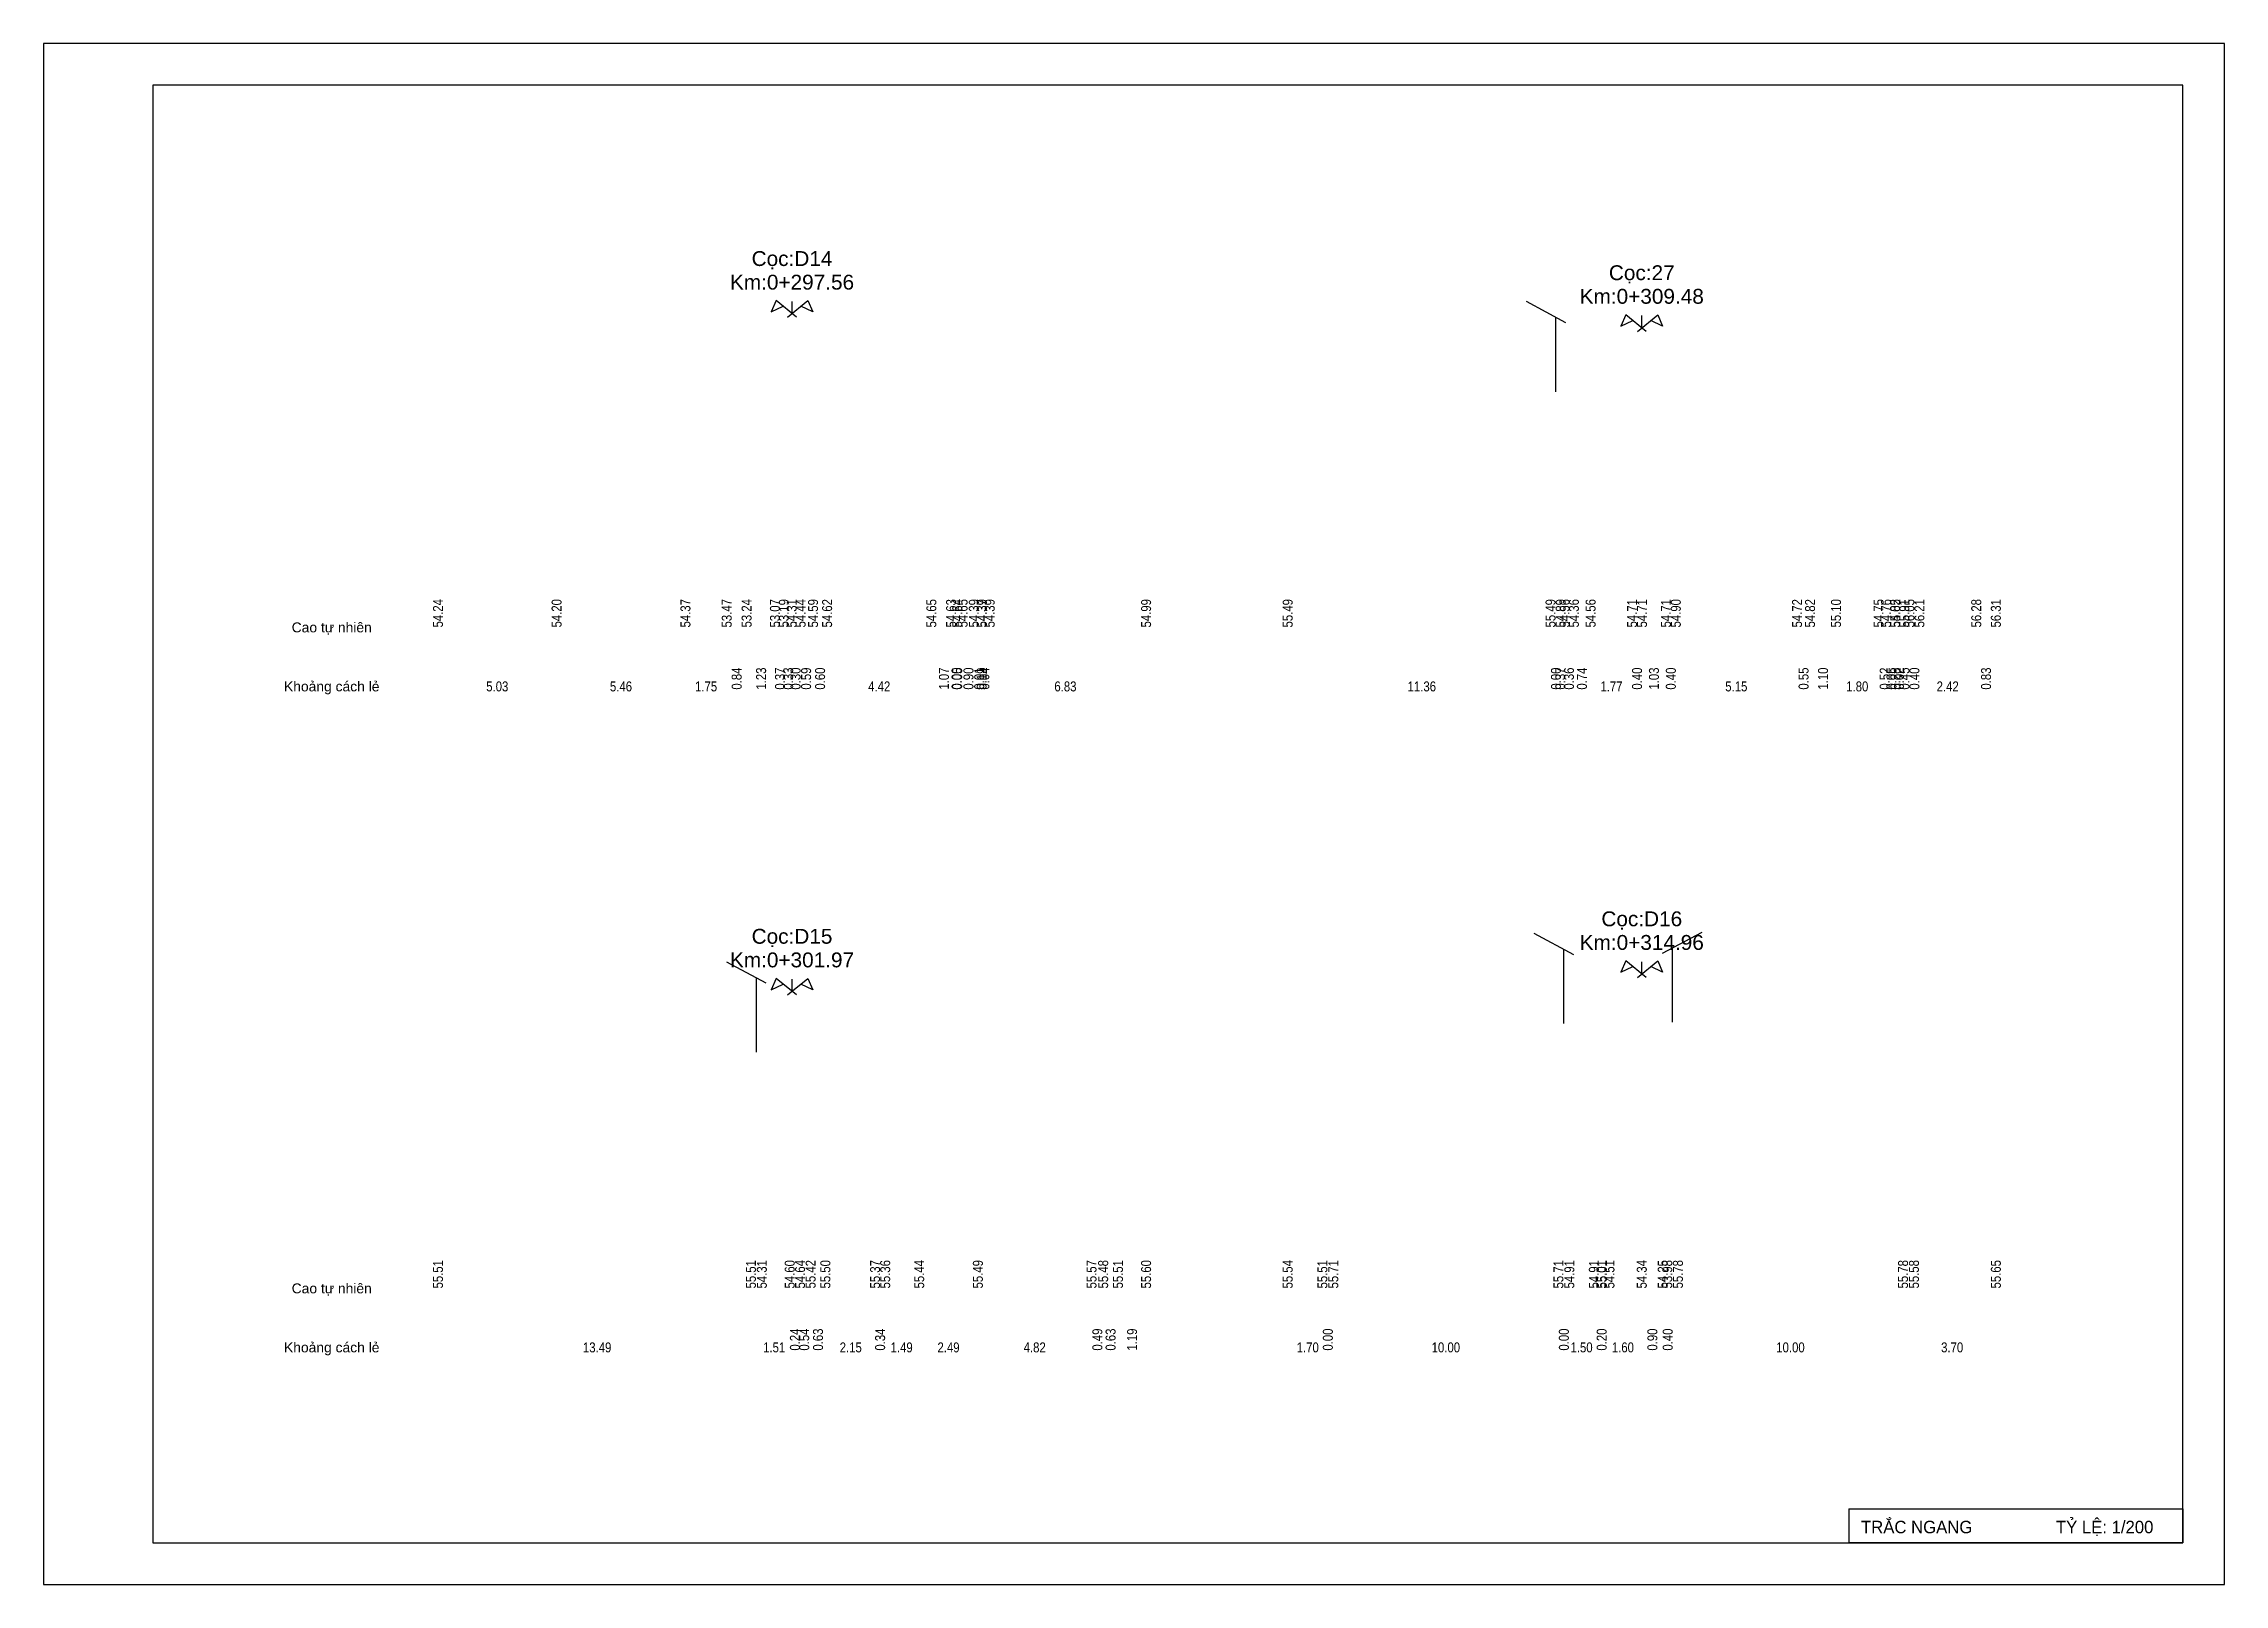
# Model space of a CAD drawing. Header units: metres. Extents: x 2360 to 4597, y 3667 to 5085.
# Drawn here: x 3553.8 to 3646.2, y 3737.2 to 3802.4 of the extents above; entities that cross this region are included whole.
import ezdxf
from ezdxf.enums import TextEntityAlignment as Align

# ---------------------------------------------------------------- set-up
doc = ezdxf.new("R2010")
doc.units = ezdxf.units.M
doc.header["$MEASUREMENT"] = 0
for name, color, linetype in [('COSBD', 104, 'Continuous'), ('DAU_CO', 3, 'Continuous'), ('K-TEN', 30, 'Continuous'), ('KH_VAT', 8, 'Continuous'), ('SO-HOA', 34, 'Continuous'), ('TEXT', 7, 'Continuous'), ('Tieu-De', 4, 'Continuous'), ('XANH', 3, 'Continuous')]:
    doc.layers.add(name, color=color, linetype=linetype)
doc.styles.add('Kten1', font='VHAVAN.TTF')
doc.styles.get("Standard").update_dxf_attribs({"font": 'VHARIALN.TTF', "height": 2})
doc.styles.add('STYLE1', font='VNARIAL.TTF')

msp = doc.modelspace()

# ---------------------------------------------------------------- texts
at = {"layer": 'Tieu-De', "style": 'STYLE1'}
for s, p in [('Cao tù nhiªn', (3566.047, 3777.7)), ('Kho¶ng c¸ch lÎ', (3566.047, 3775.2)), ('Cao tù nhiªn', (3566.047, 3749.7)), ('Kho¶ng c¸ch lÎ', (3566.047, 3747.2))]:
    msp.add_text(s, height=0.42, dxfattribs=at).set_placement(p, align=Align.MIDDLE_CENTER)
at = {"layer": 'XANH', "style": 'STYLE1'}
for s, p in [('Cäc:D14', (3585.547, 3793.01)), ('Km:0+297.56', (3585.547, 3792.01)), ('Cäc:27', (3621.547, 3792.41)), ('Km:0+309.48', (3621.547, 3791.41)), ('Cäc:D15', (3585.547, 3764.3)), ('Cäc:D16', (3621.547, 3765.04)), ('Km:0+314.96', (3621.547, 3764.04)), ('Km:0+301.97', (3585.547, 3763.3))]:
    msp.add_text(s, height=0.63, dxfattribs=at).set_placement(p, align=Align.CENTER)
at = {"layer": 'XANH'}
for s, p in [('54.24', (3570.547, 3778.9)), ('54.20', (3575.572, 3778.9)), ('54.37', (3581.032, 3778.9)), ('53.47', (3582.78, 3778.9)), ('53.24', (3583.622, 3778.9)), ('53.07', (3584.823, 3778.9)), ('53.19', (3585.198, 3778.9)), ('54.31', (3585.532, 3778.9)), ('54.44', (3585.913, 3778.9)), ('54.59', (3586.438, 3778.9)), ('54.62', (3587.033, 3778.9)), ('54.65', (3591.449, 3778.9)), ('54.63', (3592.286, 3778.9)), ('54.64', (3592.546, 3778.9)), ('54.65', (3592.772, 3778.9)), ('54.39', (3593.248, 3778.9)), ('54.37', (3593.583, 3778.9)), ('54.39', (3593.591, 3778.9)), ('54.39', (3593.923, 3778.9)), ('54.99', (3600.547, 3778.9)), ('55.49', (3606.547, 3778.9)), ('55.49', (3617.68, 3778.9)), ('54.89', (3618.112, 3778.9)), ('54.56', (3618.275, 3778.9)), ('54.36', (3618.671, 3778.9)), ('54.56', (3619.379, 3778.9)), ('54.71', (3621.136, 3778.9)), ('54.71', (3621.558, 3778.9)), ('54.71', (3622.567, 3778.9)), ('54.90', (3622.988, 3778.9)), ('54.72', (3628.126, 3778.9)), ('54.82', (3628.676, 3778.9)), ('55.10', (3629.775, 3778.9)), ('54.75', (3631.578, 3778.9)), ('54.76', (3631.897, 3778.9)), ('54.85', (3632.276, 3778.9)), ('55.02', (3632.289, 3778.9)), ('55.91', (3632.671, 3778.9)), ('56.05', (3632.887, 3778.9)), ('56.21', (3633.309, 3778.9)), ('56.28', (3635.717, 3778.9)), ('56.31', (3636.547, 3778.9)), ('0.84', (3583.201, 3776)), ('1.23', (3584.238, 3776)), ('0.37', (3585.036, 3776)), ('0.33', (3585.383, 3776)), ('0.30', (3585.697, 3776)), ('0.59', (3586.143, 3776)), ('0.60', (3586.736, 3776)), ('1.07', (3591.983, 3776)), ('0.00', (3592.517, 3776)), ('0.05', (3592.544, 3776)), ('0.90', (3593.022, 3776)), ('0.01', (3593.478, 3776)), ('0.19', (3593.579, 3776)), ('0.04', (3593.694, 3776)), ('0.00', (3617.911, 3776)), ('0.37', (3618.094, 3776)), ('0.36', (3618.459, 3776)), ('0.74', (3619.01, 3776)), ('0.40', (3621.347, 3776)), ('1.03', (3622.062, 3776)), ('0.40', (3622.778, 3776)), ('0.55', (3628.401, 3776)), ('1.10', (3629.226, 3776)), ('0.52', (3631.839, 3776)), ('0.05', (3632.125, 3776)), ('0.28', (3632.29, 3776)), ('0.02', (3632.441, 3776)), ('0.45', (3632.677, 3776)), ('0.40', (3633.098, 3776)), ('0.83', (3636.132, 3776)), ('55.51', (3570.547, 3750.9)), ('55.51', (3583.805, 3750.9)), ('54.31', (3584.267, 3750.9)), ('54.60', (3585.45, 3750.9)), ('54.64', (3585.888, 3750.9)), ('55.42', (3586.334, 3750.9)), ('55.50', (3586.96, 3750.9)), ('55.37', (3589.066, 3750.9)), ('55.36', (3589.494, 3750.9)), ('55.44', (3590.934, 3750.9)), ('55.49', (3593.42, 3750.9)), ('55.57', (3598.235, 3750.9)), ('55.48', (3598.728, 3750.9)), ('55.51', (3599.356, 3750.9)), ('55.60', (3600.547, 3750.9)), ('55.54', (3606.547, 3750.9)), ('55.51', (3608.016, 3750.9)), ('55.71', (3608.478, 3750.9)), ('55.71', (3618.016, 3750.9)), ('54.91', (3618.478, 3750.9)), ('54.91', (3619.516, 3750.9)), ('55.01', (3619.837, 3750.9)), ('55.01', (3619.857, 3750.9)), ('54.51', (3620.178, 3750.9)), ('54.34', (3621.547, 3750.9)), ('54.25', (3622.436, 3750.9)), ('53.98', (3622.627, 3750.9)), ('55.78', (3623.078, 3750.9)), ('55.78', (3632.616, 3750.9)), ('55.58', (3633.078, 3750.9)), ('55.65', (3636.547, 3750.9)), ('0.24', (3585.669, 3748)), ('0.54', (3586.063, 3748)), ('0.63', (3586.647, 3748)), ('0.34', (3589.28, 3748)), ('0.49', (3598.482, 3748)), ('0.63', (3599.042, 3748)), ('1.19', (3599.952, 3748)), ('0.00', (3608.247, 3748)), ('0.00', (3618.247, 3748)), ('0.20', (3619.847, 3748)), ('0.90', (3621.997, 3748)), ('0.40', (3622.647, 3748))]:
    msp.add_text(s, height=0.42, rotation=90, dxfattribs=at).set_placement(p, align=Align.MIDDLE_RIGHT)
for s, p in [('5.03', (3573.06, 3775.2)), ('5.46', (3578.302, 3775.2)), ('1.75', (3581.906, 3775.2)), ('4.42', (3589.241, 3775.2)), ('6.83', (3597.13, 3775.2)), ('11.36', (3612.229, 3775.2)), ('1.77', (3620.263, 3775.2)), ('5.15', (3625.553, 3775.2)), ('1.80', (3630.677, 3775.2)), ('2.42', (3634.507, 3775.2)), ('13.49', (3577.292, 3747.2)), ('1.51', (3584.792, 3747.2)), ('2.15', (3588.035, 3747.2)), ('1.49', (3590.192, 3747.2)), ('2.49', (3592.177, 3747.2)), ('4.82', (3595.828, 3747.2)), ('1.70', (3607.397, 3747.2)), ('10.00', (3613.247, 3747.2)), ('1.50', (3618.997, 3747.2)), ('1.60', (3620.747, 3747.2)), ('10.00', (3627.847, 3747.2)), ('3.70', (3634.697, 3747.2))]:
    msp.add_text(s, height=0.42, dxfattribs=at).set_placement(p, align=Align.MIDDLE_CENTER)

# ---------------------------------------------------------------- blocks, each defined once
blk = doc.blocks.new('CrSectionFlag')
at = {"layer": 'DAU_CO', "linetype": 'Continuous'}
blk.add_line((0, -2.58), (0, 0), dxfattribs=at)
for points in [[(0.93, -3.35), (-3.37, 0.17), (-4.41, -2.24), (-1.89, -1.04)], [(-0.93, -3.35), (3.37, 0.17), (4.41, -2.24), (1.89, -1.04)]]:
    blk.add_lwpolyline(points, dxfattribs=at)
blk = doc.blocks.new('ChieuDungVat1')
at = {"layer": 'KH_VAT', "color": 6}
for points in [[(2.09, 14.6), (-6.27, 19.07)], [(0, 0), (0, 15.72)]]:
    blk.add_lwpolyline(points, dxfattribs=at)
blk = doc.blocks.new('ChieuDungVat2')
at = {"layer": 'KH_VAT', "color": 6}
for points in [[(-2.09, 14.6), (6.27, 19.07)], [(0, 0), (0, 15.72)]]:
    blk.add_lwpolyline(points, dxfattribs=at)
blk = doc.blocks.new('kt8')
at = {"layer": 'Defpoints', "color": 101}
blk.add_lwpolyline([(-4.2, -1.6), (79.6, -1.6), (79.6, 57.6), (-4.2, 57.6)], close=True, dxfattribs=at)
at = {"layer": 'K-TEN', "color": 240}
for p, q in [((78, 56), (0, 56)), ((0, 56), (0, 0)), ((78, 0), (78, 56)), ((0, 0), (78, 0))]:
    blk.add_line(p, q, dxfattribs=at)
at = {"layer": 'K-TEN', "color": 231}
for p, q in [((65.163, 1.296), (78, 1.296)), ((78, 1.296), (78, 0)), ((78, 0), (65.163, 0))]:
    blk.add_line(p, q, dxfattribs=at)
blk.add_lwpolyline([(65.163, 1.296), (65.163, 0)], dxfattribs=at)
at = {"layer": 'K-TEN', "style": 'Kten1'}
blk.add_text('Tr¾c ngang                  Tû lÖ: 1/200 ', height=0.48, dxfattribs=at).set_placement((65.636, 0.363))
blk = doc.blocks.new('A$C65290C23')
at = {"layer": 'TEXT', "xscale": 1.102499999999964, "yscale": 1.102499999999964, "zscale": 1.102499999999964}
blk.add_blockref('kt8', (-91.395, 1.764), dxfattribs=at)
blk = doc.blocks.new('A$C159677B4')
at = {"layer": 'COSBD'}
blk.add_blockref('A$C65290C23', (3.636, -65.268), dxfattribs=at)

# ---------------------------------------------------------------- block references
at = {"layer": 'SO-HOA', "color": 2}
msp.add_blockref('A$C159677B4', (3646.23, 3802.43), dxfattribs=at)
at = {"layer": 'SO-HOA', "xscale": 0.1999999999998181, "yscale": 0.1999999999998181, "zscale": 0.1999999999998181}
for name, p in [('CrSectionFlag', (3585.547, 3791.51)), ('ChieuDungVat1', (3617.911, 3787.685)), ('CrSectionFlag', (3621.547, 3790.91)), ('ChieuDungVat1', (3618.247, 3760.914)), ('ChieuDungVat2', (3622.847, 3760.977)), ('ChieuDungVat1', (3584.036, 3759.712)), ('CrSectionFlag', (3621.547, 3763.54)), ('CrSectionFlag', (3585.547, 3762.8))]:
    msp.add_blockref(name, p, dxfattribs=at)

msp.set_redraw_order([(e.dxf.handle, doc.entitydb.next_handle()) for e in msp.query("TEXT MTEXT ATTDEF DIMENSION ARC_DIMENSION")])  # texts and dimensions are drawn at this point

doc.saveas('drawing.dxf')
